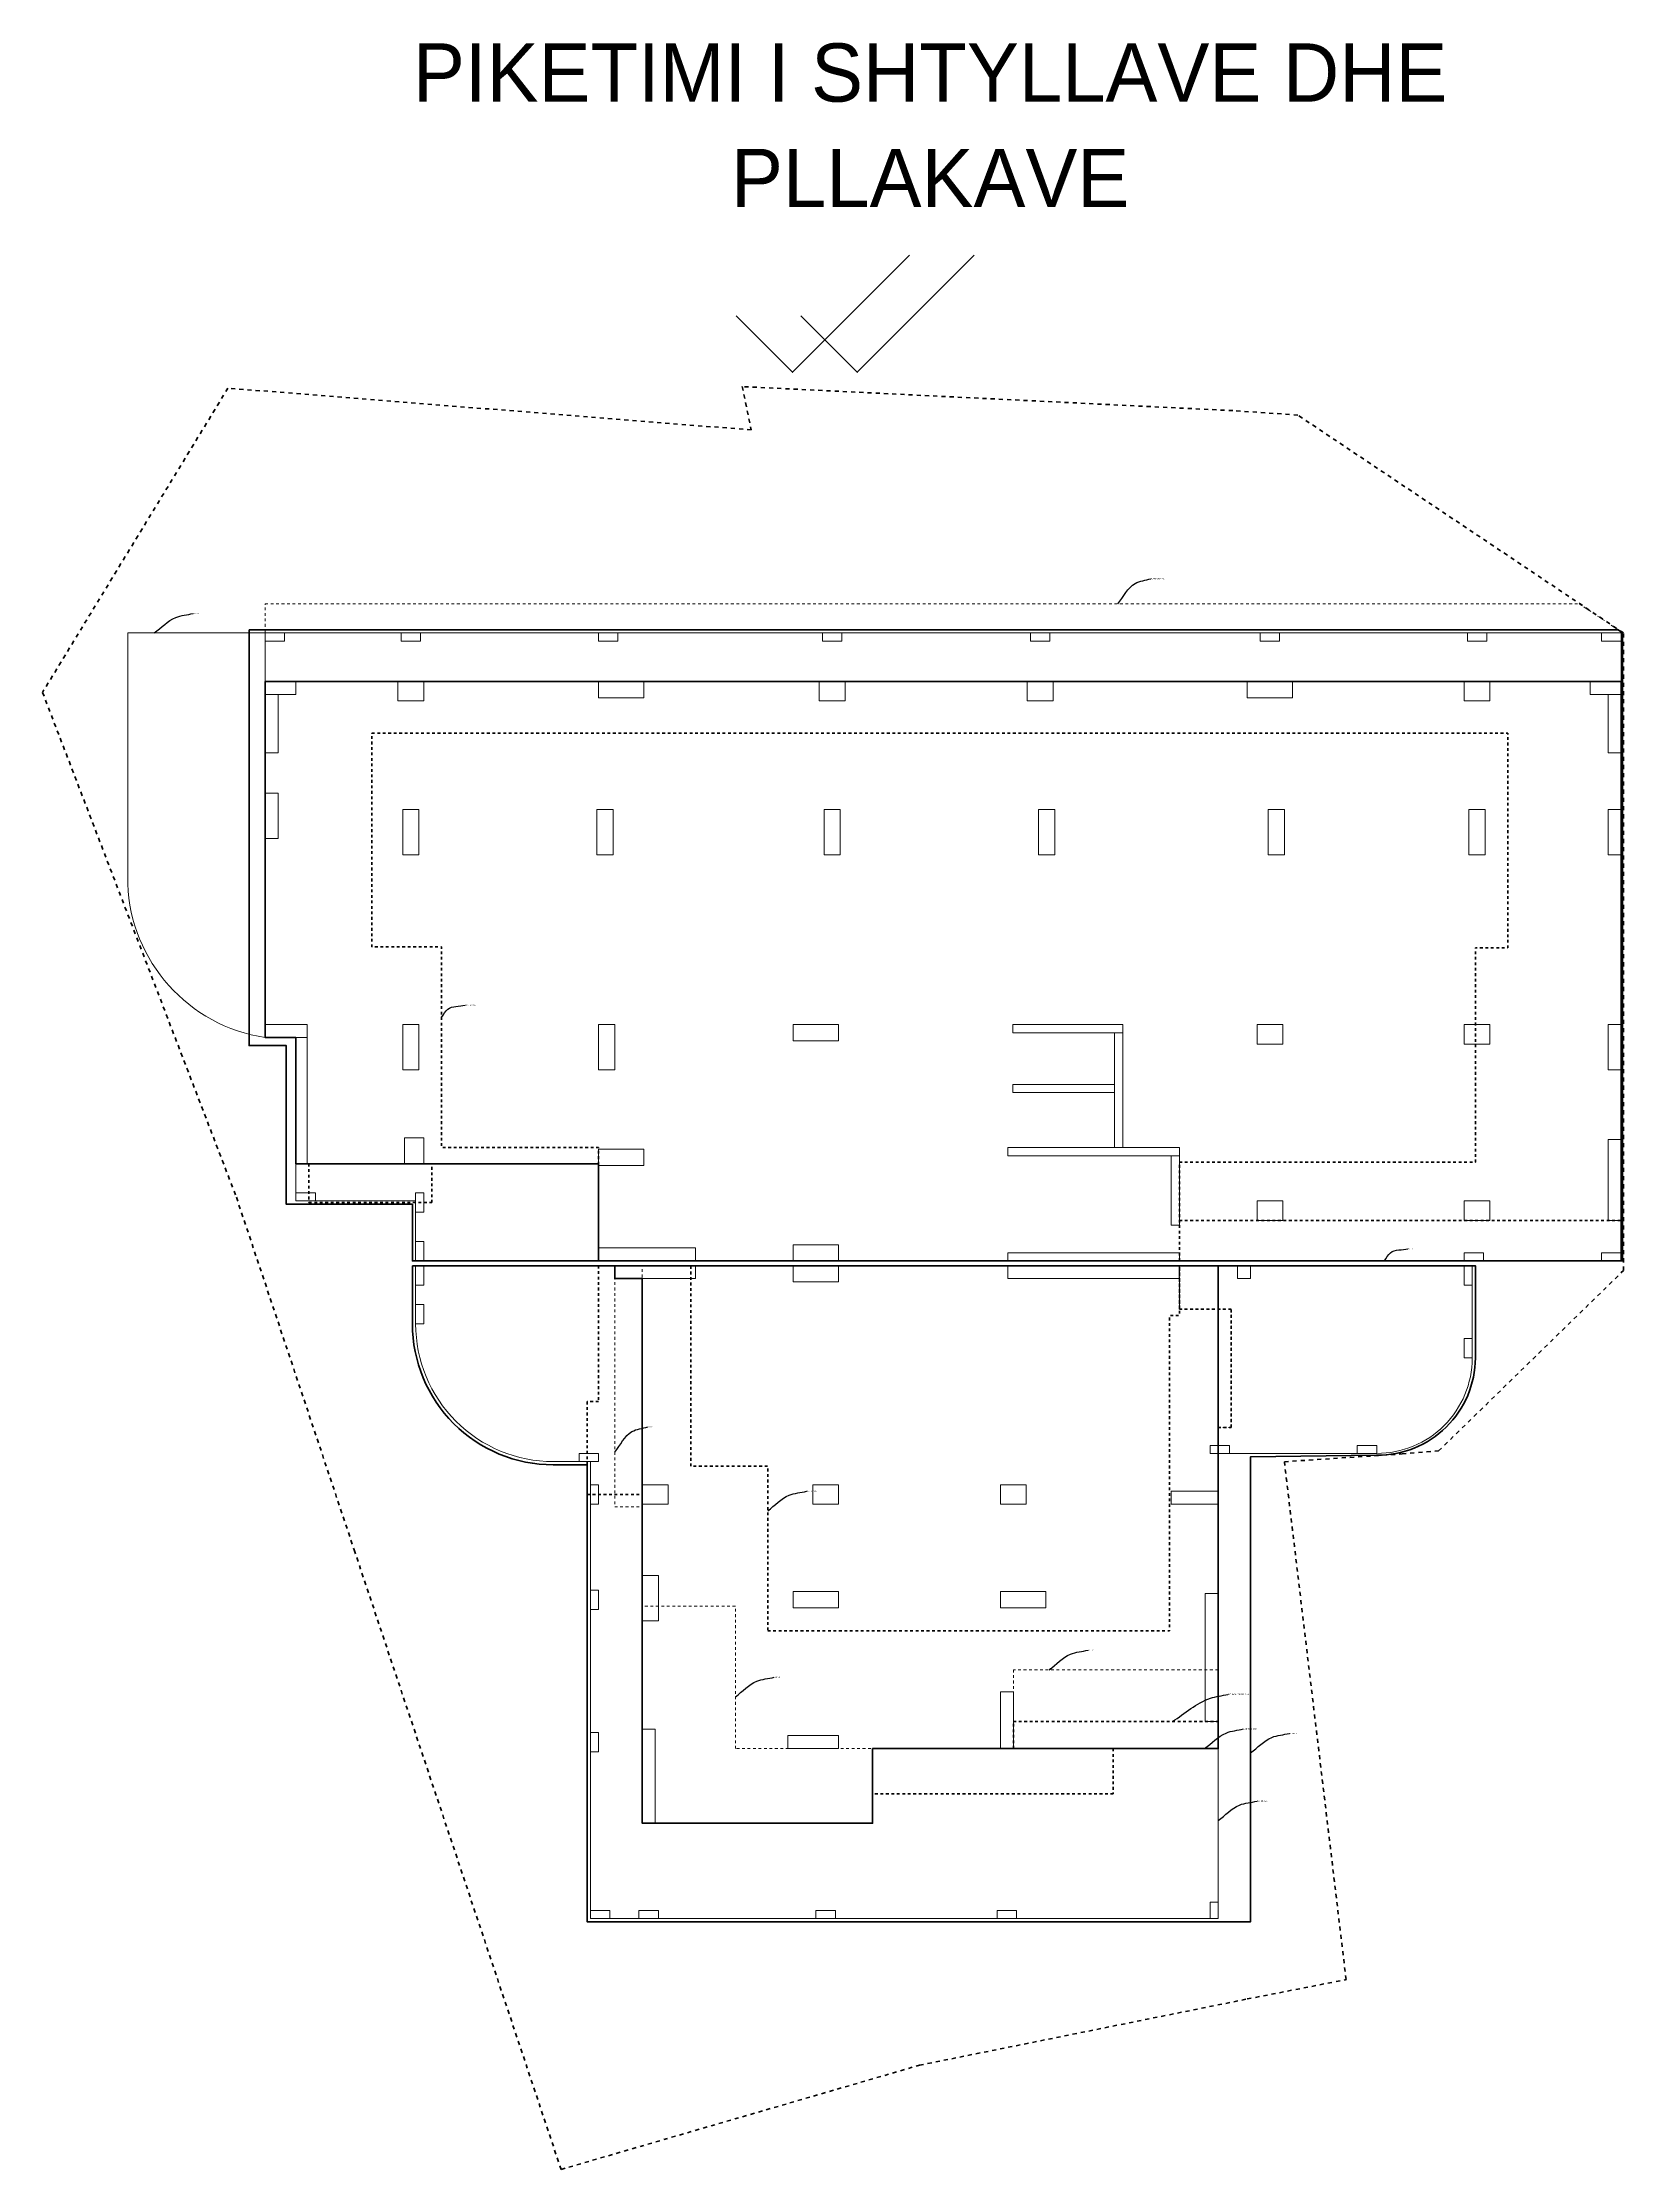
# Model space of a CAD drawing. Header units: millimetres. Extents: x 183280 to 521041, y -188189 to -122473.
# Drawn here: x 183280 to 232136, y -188189 to -122473 of the extents above; entities that cross this region are included whole.
import ezdxf

# ---------------------------------------------------------------- set-up
doc = ezdxf.new("R2010")
doc.units = ezdxf.units.MM
doc.header["$MEASUREMENT"] = 0
doc.linetypes.add('Dashed', pattern=[254, 127, -127])
doc.linetypes.add('Small Dashed', pattern=[169.333333, 84.666667, -84.666667])
for name, color, linetype, lineweight, true_color in [('2D Drafting - General_Pen_No__88', 7, 'Continuous', 20, 0xfd4435), ('A - Akset_Pen_No__8', 7, 'Continuous', 35, 0xa80f02), ('A - Bodrum -2 poliline_Pen_No__91', 171, 'Continuous', 13, 0xaaaaff), ('A - Kati 1 polyline_Pen_No__104', 7, 'Continuous', 13, 0x96e196), ('A - Kati 12 polyline_Pen_No__108', 7, 'Continuous', 13, 0xfd8379), ('A - Kati karakteristik polyline_Pen_No__103', 7, 'Continuous', 13, 0xffcc99), ('A - Rampa_Pen_No__178', 7, 'Continuous', 15, 0xbda888), ('A - Themeli_Pen_No__25', 7, 'Continuous', 35, 0x40a5ff), ('Annotation - Label_Pen_No__103', 7, 'Continuous', 13, 0xffcc99), ('Annotation - Label_Pen_No__104', 7, 'Continuous', 13, 0x96e196), ('Annotation - Label_Pen_No__108', 7, 'Continuous', 13, 0xfd8379), ('Annotation - Label_Pen_No__178', 7, 'Continuous', 15, 0xbda888), ('Annotation - Label_Pen_No__25', 7, 'Continuous', 35, 0x40a5ff), ('Annotation - Label_Pen_No__85', 7, 'Continuous', 20, 0x80c2ff), ('Annotation - Label_Pen_No__91', 171, 'Continuous', 13, 0xaaaaff)]:
    doc.layers.add(name, color=color, linetype=linetype, lineweight=lineweight, true_color=true_color)
for name, color, linetype, lineweight in [('A - Kati 1-11 polyline_Pen_No__6', 5, 'Continuous', 35), ('A - Kati karakteristik polyline_Pen_No__38', 30, 'Continuous', 35), ('A - Penthouse polyline_Pen_No__32', 15, 'Continuous', 35), ('A - Perdhesa polyline_Pen_No__6', 5, 'Continuous', 35), ('A - Shtyllat_Pen_No__20', 1, 'Continuous', 0), ('Annotation - Label_Pen_No__26', 5, 'Continuous', 35), ('Annotation - Label_Pen_No__32', 15, 'Continuous', 35), ('Annotation - Label_Pen_No__38', 30, 'Continuous', 35)]:
    doc.layers.add(name, color=color, linetype=linetype, lineweight=lineweight)
doc.layers.add('A - Shtyllat', color=7, linetype='Continuous')
doc.styles.add('GENERATED_STYLE_1', font='arial.ttf')
doc.styles.add('GENERATED_STYLE_2', font='GOTHIC.TTF')
doc.dimstyles.new('GENERATED_STYLE__1', dxfattribs={"dimtxt": 0.18, "dimasz": 54.72, "dimexe": 0.18, "dimexo": 0.0625, "dimgap": 0, "dimtad": 0, "dimtih": 1, "dimtoh": 1, "dimdec": 4, "dimzin": 0, "dimdsep": 46, "dimcen": 0.09, "dimadec": 0, "dimazin": 0, "dimtfac": 1, "dimtdec": 4, "dimtmove": 0, "dimatfit": 3, "dimldrblk": 'ARROWHEAD_5', "dimfxl": 0, "dimtolj": 1, "dimtzin": 0, "dimarcsym": 0})

# ---------------------------------------------------------------- blocks, each defined once
blk = doc.blocks.new('Column_1', base_point=(227611, -142516))
at = {"layer": 'A - Shtyllat_Pen_No__20', "color": 1, "linetype": 'Continuous', "lineweight": 0, "flags": 128}
blk.add_lwpolyline([(228011, -142816), (228011, -142216), (227211, -142216), (227211, -142816)], close=True, dxfattribs=at)
blk = doc.blocks.new('Column_2', base_point=(231861, -157616))
at = {"layer": 'A - Shtyllat_Pen_No__20', "color": 1, "linetype": 'Continuous', "lineweight": 0, "flags": 128}
blk.add_lwpolyline([(232061, -156366), (231661, -156366), (231661, -158866), (232061, -158866)], close=True, dxfattribs=at)
blk = doc.blocks.new('Column_3', base_point=(227611, -146866))
at = {"layer": 'A - Shtyllat_Pen_No__20', "color": 1, "linetype": 'Continuous', "lineweight": 0, "flags": 128}
blk.add_lwpolyline([(227861, -146166), (227361, -146166), (227361, -147566), (227861, -147566)], close=True, dxfattribs=at)
blk = doc.blocks.new('Column_4', base_point=(231861, -153516))
at = {"layer": 'A - Shtyllat_Pen_No__20', "color": 1, "linetype": 'Continuous', "lineweight": 0, "flags": 128}
blk.add_lwpolyline([(232061, -152816), (231661, -152816), (231661, -154216), (232061, -154216)], close=True, dxfattribs=at)
blk = doc.blocks.new('Column_5', base_point=(215761, -156741))
at = {"layer": 'A - Shtyllat_Pen_No__20', "color": 1, "linetype": 'Continuous', "lineweight": 0, "flags": 128}
blk.add_lwpolyline([(213111, -156616), (213111, -156866), (218411, -156866), (218411, -156616)], close=True, dxfattribs=at)
blk = doc.blocks.new('Column_6', base_point=(215761, -159991))
at = {"layer": 'A - Shtyllat_Pen_No__20', "color": 1, "linetype": 'Continuous', "lineweight": 0, "flags": 128}
blk.add_lwpolyline([(213111, -159866), (213111, -160116), (218411, -160116), (218411, -159866)], close=True, dxfattribs=at)
blk = doc.blocks.new('Column_7', base_point=(218286, -157941))
at = {"layer": 'A - Shtyllat_Pen_No__20', "color": 1, "linetype": 'Continuous', "lineweight": 0, "flags": 128}
blk.add_lwpolyline([(218411, -156866), (218161, -156866), (218161, -159016), (218411, -159016)], close=True, dxfattribs=at)
blk = doc.blocks.new('Column_8', base_point=(216536, -154841))
at = {"layer": 'A - Shtyllat_Pen_No__20', "color": 1, "linetype": 'Continuous', "lineweight": 0, "flags": 128}
blk.add_lwpolyline([(216661, -153066), (216411, -153066), (216411, -156616), (216661, -156616)], close=True, dxfattribs=at)
blk = doc.blocks.new('Column_9', base_point=(214961, -152941))
at = {"layer": 'A - Shtyllat_Pen_No__20', "color": 1, "linetype": 'Continuous', "lineweight": 0, "flags": 128}
blk.add_lwpolyline([(213261, -152816), (213261, -153066), (216661, -153066), (216661, -152816)], close=True, dxfattribs=at)
blk = doc.blocks.new('Column_10', base_point=(214836, -154791))
at = {"layer": 'A - Shtyllat_Pen_No__20', "color": 1, "linetype": 'Continuous', "lineweight": 0, "flags": 128}
blk.add_lwpolyline([(213261, -154666), (213261, -154916), (216411, -154916), (216411, -154666)], close=True, dxfattribs=at)
blk = doc.blocks.new('Column_11', base_point=(227611, -158566))
at = {"layer": 'A - Shtyllat_Pen_No__20', "color": 1, "linetype": 'Continuous', "lineweight": 0, "flags": 128}
blk.add_lwpolyline([(228011, -158866), (228011, -158266), (227211, -158266), (227211, -158866)], close=True, dxfattribs=at)
blk = doc.blocks.new('Column_12', base_point=(221411, -146866))
at = {"layer": 'A - Shtyllat_Pen_No__20', "color": 1, "linetype": 'Continuous', "lineweight": 0, "flags": 128}
blk.add_lwpolyline([(221661, -146166), (221161, -146166), (221161, -147566), (221661, -147566)], close=True, dxfattribs=at)
blk = doc.blocks.new('Column_13', base_point=(214111, -142516))
at = {"layer": 'A - Shtyllat_Pen_No__20', "color": 1, "linetype": 'Continuous', "lineweight": 0, "flags": 128}
blk.add_lwpolyline([(213711, -142216), (213711, -142816), (214511, -142816), (214511, -142216)], close=True, dxfattribs=at)
blk = doc.blocks.new('Column_14', base_point=(214311, -146866))
at = {"layer": 'A - Shtyllat_Pen_No__20', "color": 1, "linetype": 'Continuous', "lineweight": 0, "flags": 128}
blk.add_lwpolyline([(214561, -146166), (214061, -146166), (214061, -147566), (214561, -147566)], close=True, dxfattribs=at)
blk = doc.blocks.new('Column_15', base_point=(221211, -142466))
at = {"layer": 'A - Shtyllat_Pen_No__20', "color": 1, "linetype": 'Continuous', "lineweight": 0, "flags": 128}
blk.add_lwpolyline([(221911, -142716), (221911, -142216), (220511, -142216), (220511, -142716)], close=True, dxfattribs=at)
blk = doc.blocks.new('Column_16', base_point=(207681, -142516))
at = {"layer": 'A - Shtyllat_Pen_No__20', "color": 1, "linetype": 'Continuous', "lineweight": 0, "flags": 128}
blk.add_lwpolyline([(207281, -142216), (207281, -142816), (208081, -142816), (208081, -142216)], close=True, dxfattribs=at)
blk = doc.blocks.new('Column_17', base_point=(207681, -146866))
at = {"layer": 'A - Shtyllat_Pen_No__20', "color": 1, "linetype": 'Continuous', "lineweight": 0, "flags": 128}
blk.add_lwpolyline([(207931, -146166), (207431, -146166), (207431, -147566), (207931, -147566)], close=True, dxfattribs=at)
blk = doc.blocks.new('Column_18', base_point=(207181, -153066))
at = {"layer": 'A - Shtyllat_Pen_No__20', "color": 1, "linetype": 'Continuous', "lineweight": 0, "flags": 128}
blk.add_lwpolyline([(207881, -153316), (207881, -152816), (206481, -152816), (206481, -153316)], close=True, dxfattribs=at)
blk = doc.blocks.new('Column_19', base_point=(200661, -146866))
at = {"layer": 'A - Shtyllat_Pen_No__20', "color": 1, "linetype": 'Continuous', "lineweight": 0, "flags": 128}
blk.add_lwpolyline([(200911, -146166), (200411, -146166), (200411, -147566), (200911, -147566)], close=True, dxfattribs=at)
blk = doc.blocks.new('Column_20', base_point=(194661, -142516))
at = {"layer": 'A - Shtyllat_Pen_No__20', "color": 1, "linetype": 'Continuous', "lineweight": 0, "flags": 128}
blk.add_lwpolyline([(194261, -142216), (194261, -142816), (195061, -142816), (195061, -142216)], close=True, dxfattribs=at)
blk = doc.blocks.new('Column_21', base_point=(194661, -146866))
at = {"layer": 'A - Shtyllat_Pen_No__20', "color": 1, "linetype": 'Continuous', "lineweight": 0, "flags": 128}
blk.add_lwpolyline([(194911, -146166), (194411, -146166), (194411, -147566), (194911, -147566)], close=True, dxfattribs=at)
blk = doc.blocks.new('Column_22', base_point=(191286, -155166))
at = {"layer": 'A - Shtyllat_Pen_No__20', "color": 1, "linetype": 'Continuous', "lineweight": 0, "flags": 128}
blk.add_lwpolyline([(191461, -153216), (191111, -153216), (191111, -157116), (191461, -157116)], close=True, dxfattribs=at)
blk = doc.blocks.new('Column_23', base_point=(190811, -153016))
at = {"layer": 'A - Shtyllat_Pen_No__20', "color": 1, "linetype": 'Continuous', "lineweight": 0, "flags": 128}
blk.add_lwpolyline([(190161, -152816), (190161, -153216), (191461, -153216), (191461, -152816)], close=True, dxfattribs=at)
blk = doc.blocks.new('Column_24', base_point=(207481, -167336))
at = {"layer": 'A - Shtyllat_Pen_No__20', "color": 1, "linetype": 'Continuous', "lineweight": 0, "flags": 128}
blk.add_lwpolyline([(207881, -167636), (207881, -167036), (207081, -167036), (207081, -167636)], close=True, dxfattribs=at)
blk = doc.blocks.new('Column_25', base_point=(201961, -159916))
at = {"layer": 'A - Shtyllat_Pen_No__20', "color": 1, "linetype": 'Continuous', "lineweight": 0, "flags": 128}
blk.add_lwpolyline([(203461, -160116), (203461, -159716), (200461, -159716), (200461, -160116)], close=True, dxfattribs=at)
blk = doc.blocks.new('Column_26', base_point=(221211, -153116))
at = {"layer": 'A - Shtyllat_Pen_No__20', "color": 1, "linetype": 'Continuous', "lineweight": 0, "flags": 128}
blk.add_lwpolyline([(220811, -152816), (220811, -153416), (221611, -153416), (221611, -152816)], close=True, dxfattribs=at)
blk = doc.blocks.new('Column_27', base_point=(231861, -143516))
at = {"layer": 'A - Shtyllat_Pen_No__20', "color": 1, "linetype": 'Continuous', "lineweight": 0, "flags": 128}
blk.add_lwpolyline([(232061, -142616), (231661, -142616), (231661, -144416), (232061, -144416)], close=True, dxfattribs=at)
blk = doc.blocks.new('Column_28', base_point=(190361, -143516))
at = {"layer": 'A - Shtyllat_Pen_No__20', "color": 1, "linetype": 'Continuous', "lineweight": 0, "flags": 128}
blk.add_lwpolyline([(190561, -142616), (190161, -142616), (190161, -144416), (190561, -144416)], close=True, dxfattribs=at)
blk = doc.blocks.new('Column_29', base_point=(227611, -153116))
at = {"layer": 'A - Shtyllat_Pen_No__20', "color": 1, "linetype": 'Continuous', "lineweight": 0, "flags": 128}
blk.add_lwpolyline([(227211, -152816), (227211, -153416), (228011, -153416), (228011, -152816)], close=True, dxfattribs=at)
blk = doc.blocks.new('Column_30', base_point=(202211, -160466))
at = {"layer": 'A - Shtyllat_Pen_No__20', "color": 1, "linetype": 'Continuous', "lineweight": 0, "flags": 128}
blk.add_lwpolyline([(203461, -160666), (203461, -160266), (200961, -160266), (200961, -160666)], close=True, dxfattribs=at)
blk = doc.blocks.new('Column_31', base_point=(207181, -160516))
at = {"layer": 'A - Shtyllat_Pen_No__20', "color": 1, "linetype": 'Continuous', "lineweight": 0, "flags": 128}
blk.add_lwpolyline([(207881, -160766), (207881, -160266), (206481, -160266), (206481, -160766)], close=True, dxfattribs=at)
blk = doc.blocks.new('Column_32', base_point=(231586, -142416))
at = {"layer": 'A - Shtyllat_Pen_No__20', "color": 1, "linetype": 'Continuous', "lineweight": 0, "flags": 128}
blk.add_lwpolyline([(232061, -142616), (232061, -142216), (231111, -142216), (231111, -142616)], close=True, dxfattribs=at)
blk = doc.blocks.new('Column_33', base_point=(190636, -142416))
at = {"layer": 'A - Shtyllat_Pen_No__20', "color": 1, "linetype": 'Continuous', "lineweight": 0, "flags": 128}
blk.add_lwpolyline([(191111, -142616), (191111, -142216), (190161, -142216), (190161, -142616)], close=True, dxfattribs=at)
blk = doc.blocks.new('Column_34', base_point=(201161, -142466))
at = {"layer": 'A - Shtyllat_Pen_No__20', "color": 1, "linetype": 'Continuous', "lineweight": 0, "flags": 128}
blk.add_lwpolyline([(201861, -142716), (201861, -142216), (200461, -142216), (200461, -142716)], close=True, dxfattribs=at)
blk = doc.blocks.new('Column_35', base_point=(194661, -153516))
at = {"layer": 'A - Shtyllat_Pen_No__20', "color": 1, "linetype": 'Continuous', "lineweight": 0, "flags": 128}
blk.add_lwpolyline([(194911, -152816), (194411, -152816), (194411, -154216), (194911, -154216)], close=True, dxfattribs=at)
blk = doc.blocks.new('Column_36', base_point=(231861, -146866))
at = {"layer": 'A - Shtyllat_Pen_No__20', "color": 1, "linetype": 'Continuous', "lineweight": 0, "flags": 128}
blk.add_lwpolyline([(232061, -146166), (231661, -146166), (231661, -147566), (232061, -147566)], close=True, dxfattribs=at)
blk = doc.blocks.new('Column_37', base_point=(190361, -146366))
at = {"layer": 'A - Shtyllat_Pen_No__20', "color": 1, "linetype": 'Continuous', "lineweight": 0, "flags": 128}
blk.add_lwpolyline([(190561, -145666), (190161, -145666), (190161, -147066), (190561, -147066)], close=True, dxfattribs=at)
blk = doc.blocks.new('Column_38', base_point=(221211, -158566))
at = {"layer": 'A - Shtyllat_Pen_No__20', "color": 1, "linetype": 'Continuous', "lineweight": 0, "flags": 128}
blk.add_lwpolyline([(221611, -158866), (221611, -158266), (220811, -158266), (220811, -158866)], close=True, dxfattribs=at)
blk = doc.blocks.new('Column_39', base_point=(215760, -160466))
at = {"layer": 'A - Shtyllat_Pen_No__20', "color": 1, "linetype": 'Continuous', "lineweight": 0, "flags": 128}
blk.add_lwpolyline([(213110, -160266), (213110, -160666), (218410, -160666), (218410, -160266)], close=True, dxfattribs=at)
blk = doc.blocks.new('Column_40', base_point=(194761, -156716))
at = {"layer": 'A - Shtyllat_Pen_No__20', "color": 1, "linetype": 'Continuous', "lineweight": 0, "flags": 128}
blk.add_lwpolyline([(194461, -157116), (195061, -157116), (195061, -156316), (194461, -156316)], close=True, dxfattribs=at)
blk = doc.blocks.new('Column_41', base_point=(202011, -176036))
at = {"layer": 'A - Shtyllat_Pen_No__20', "color": 1, "linetype": 'Continuous', "lineweight": 0, "flags": 128}
blk.add_lwpolyline([(202211, -174581), (201811, -174581), (201811, -177491), (202211, -177491)], close=True, dxfattribs=at)
blk = doc.blocks.new('Column_42', base_point=(207096, -174985))
at = {"layer": 'A - Shtyllat_Pen_No__20', "color": 1, "linetype": 'Continuous', "lineweight": 0, "flags": 128}
blk.add_lwpolyline([(207881, -175185), (207881, -174785), (206311, -174785), (206311, -175185)], close=True, dxfattribs=at)
blk = doc.blocks.new('Column_43', base_point=(207181, -170586))
at = {"layer": 'A - Shtyllat_Pen_No__20', "color": 1, "linetype": 'Continuous', "lineweight": 0, "flags": 128}
blk.add_lwpolyline([(207881, -170836), (207881, -170336), (206481, -170336), (206481, -170836)], close=True, dxfattribs=at)
blk = doc.blocks.new('Column_44', base_point=(202061, -170536))
at = {"layer": 'A - Shtyllat_Pen_No__20', "color": 1, "linetype": 'Continuous', "lineweight": 0, "flags": 128}
blk.add_lwpolyline([(201811, -171236), (202311, -171236), (202311, -169836), (201811, -169836)], close=True, dxfattribs=at)
blk = doc.blocks.new('Column_45', base_point=(213081, -174310))
at = {"layer": 'A - Shtyllat_Pen_No__20', "color": 1, "linetype": 'Continuous', "lineweight": 0, "flags": 128}
blk.add_lwpolyline([(213281, -173435), (212881, -173435), (212881, -175185), (213281, -175185)], close=True, dxfattribs=at)
blk = doc.blocks.new('Column_46', base_point=(213581, -170586))
at = {"layer": 'A - Shtyllat_Pen_No__20', "color": 1, "linetype": 'Continuous', "lineweight": 0, "flags": 128}
blk.add_lwpolyline([(214281, -170836), (214281, -170336), (212881, -170336), (212881, -170836)], close=True, dxfattribs=at)
blk = doc.blocks.new('Column_47', base_point=(202211, -167336))
at = {"layer": 'A - Shtyllat_Pen_No__20', "color": 1, "linetype": 'Continuous', "lineweight": 0, "flags": 128}
blk.add_lwpolyline([(201811, -167036), (201811, -167636), (202611, -167636), (202611, -167036)], close=True, dxfattribs=at)
blk = doc.blocks.new('Column_48', base_point=(213281, -167336))
at = {"layer": 'A - Shtyllat_Pen_No__20', "color": 1, "linetype": 'Continuous', "lineweight": 0, "flags": 128}
blk.add_lwpolyline([(213681, -167636), (213681, -167036), (212881, -167036), (212881, -167636)], close=True, dxfattribs=at)
blk = doc.blocks.new('Column_49', base_point=(218886, -167436))
at = {"layer": 'A - Shtyllat_Pen_No__20', "color": 1, "linetype": 'Continuous', "lineweight": 0, "flags": 128}
blk.add_lwpolyline([(219611, -167636), (219611, -167236), (218161, -167236), (218161, -167636)], close=True, dxfattribs=at)
blk = doc.blocks.new('Column_50', base_point=(219411, -172373))
at = {"layer": 'A - Shtyllat_Pen_No__20', "color": 1, "linetype": 'Continuous', "lineweight": 0, "flags": 128}
blk.add_lwpolyline([(219611, -170398), (219211, -170398), (219211, -174348), (219611, -174348)], close=True, dxfattribs=at)
blk = doc.blocks.new('Column_51', base_point=(207181, -159866))
at = {"layer": 'A - Shtyllat_Pen_No__20', "color": 1, "linetype": 'Continuous', "lineweight": 0, "flags": 128}
blk.add_lwpolyline([(207881, -160116), (207881, -159616), (206481, -159616), (206481, -160116)], close=True, dxfattribs=at)
blk = doc.blocks.new('Column_52', base_point=(200711, -153516))
at = {"layer": 'A - Shtyllat_Pen_No__20', "color": 1, "linetype": 'Continuous', "lineweight": 0, "flags": 128}
blk.add_lwpolyline([(200961, -152816), (200461, -152816), (200461, -154216), (200961, -154216)], close=True, dxfattribs=at)
blk = doc.blocks.new('Column_53', base_point=(201161, -156916))
at = {"layer": 'A - Shtyllat_Pen_No__20', "color": 1, "linetype": 'Continuous', "lineweight": 0, "flags": 128}
blk.add_lwpolyline([(201861, -157166), (201861, -156666), (200461, -156666), (200461, -157166)], close=True, dxfattribs=at)
blk = doc.blocks.new('Column_54', base_point=(200511, -180310))
at = {"layer": 'A - Shtyllat_Pen_No__20', "color": 1, "linetype": 'Continuous', "lineweight": 0, "flags": 128}
blk.add_lwpolyline([(200211, -180185), (200211, -180435), (200811, -180435), (200811, -180185)], close=True, dxfattribs=at)
blk = doc.blocks.new('Column_55', base_point=(207481, -180310))
at = {"layer": 'A - Shtyllat_Pen_No__20', "color": 1, "linetype": 'Continuous', "lineweight": 0, "flags": 128}
blk.add_lwpolyline([(207781, -180185), (207181, -180185), (207181, -180435), (207781, -180435)], close=True, dxfattribs=at)
blk = doc.blocks.new('Column_56', base_point=(213081, -180310))
at = {"layer": 'A - Shtyllat_Pen_No__20', "color": 1, "linetype": 'Continuous', "lineweight": 0, "flags": 128}
blk.add_lwpolyline([(213381, -180185), (212781, -180185), (212781, -180435), (213381, -180435)], close=True, dxfattribs=at)
blk = doc.blocks.new('Column_57', base_point=(219486, -180185))
at = {"layer": 'A - Shtyllat_Pen_No__20', "color": 1, "linetype": 'Continuous', "lineweight": 0, "flags": 128}
blk.add_lwpolyline([(219361, -179935), (219361, -180435), (219611, -180435), (219611, -179935)], close=True, dxfattribs=at)
blk = doc.blocks.new('Column_58', base_point=(202011, -180310))
at = {"layer": 'A - Shtyllat_Pen_No__20', "color": 1, "linetype": 'Continuous', "lineweight": 0, "flags": 128}
blk.add_lwpolyline([(202311, -180185), (201711, -180185), (201711, -180435), (202311, -180435)], close=True, dxfattribs=at)
blk = doc.blocks.new('Column_59', base_point=(200336, -174985))
at = {"layer": 'A - Shtyllat_Pen_No__20', "color": 1, "linetype": 'Continuous', "lineweight": 0, "flags": 128}
blk.add_lwpolyline([(200211, -174685), (200211, -175285), (200461, -175285), (200461, -174685)], close=True, dxfattribs=at)
blk = doc.blocks.new('Column_60', base_point=(200162, -166191))
at = {"layer": 'A - Shtyllat_Pen_No__20', "color": 1, "linetype": 'Continuous', "lineweight": 0, "flags": 128}
blk.add_lwpolyline([(199862, -166066), (199862, -166316), (200462, -166316), (200462, -166066)], close=True, dxfattribs=at)
blk = doc.blocks.new('Column_61', base_point=(219661, -165941))
at = {"layer": 'A - Shtyllat_Pen_No__20', "color": 1, "linetype": 'Continuous', "lineweight": 0, "flags": 128}
blk.add_lwpolyline([(219961, -165816), (219361, -165816), (219361, -166066), (219961, -166066)], close=True, dxfattribs=at)
blk = doc.blocks.new('Column_62', base_point=(194936, -160566))
at = {"layer": 'A - Shtyllat_Pen_No__20', "color": 1, "linetype": 'Continuous', "lineweight": 0, "flags": 128}
blk.add_lwpolyline([(194811, -160266), (194811, -160866), (195061, -160866), (195061, -160266)], close=True, dxfattribs=at)
blk = doc.blocks.new('Column_63', base_point=(194936, -159816))
at = {"layer": 'A - Shtyllat_Pen_No__20', "color": 1, "linetype": 'Continuous', "lineweight": 0, "flags": 128}
blk.add_lwpolyline([(194811, -159516), (194811, -160116), (195061, -160116), (195061, -159516)], close=True, dxfattribs=at)
blk = doc.blocks.new('Column_64', base_point=(191411, -158141))
at = {"layer": 'A - Shtyllat_Pen_No__20', "color": 1, "linetype": 'Continuous', "lineweight": 0, "flags": 128}
blk.add_lwpolyline([(191111, -158266), (191711, -158266), (191711, -158016), (191111, -158016)], close=True, dxfattribs=at)
blk = doc.blocks.new('Column_65', base_point=(224211, -165941))
at = {"layer": 'A - Shtyllat_Pen_No__20', "color": 1, "linetype": 'Continuous', "lineweight": 0, "flags": 128}
blk.add_lwpolyline([(224511, -165816), (223911, -165816), (223911, -166066), (224511, -166066)], close=True, dxfattribs=at)
blk = doc.blocks.new('Column_66', base_point=(227336, -162816))
at = {"layer": 'A - Shtyllat_Pen_No__20', "color": 1, "linetype": 'Continuous', "lineweight": 0, "flags": 128}
blk.add_lwpolyline([(227211, -162516), (227211, -163116), (227461, -163116), (227461, -162516)], close=True, dxfattribs=at)
blk = doc.blocks.new('Column_67', base_point=(227336, -160566))
at = {"layer": 'A - Shtyllat_Pen_No__20', "color": 1, "linetype": 'Continuous', "lineweight": 0, "flags": 128}
blk.add_lwpolyline([(227211, -160266), (227211, -160866), (227461, -160866), (227461, -160266)], close=True, dxfattribs=at)
blk = doc.blocks.new('Column_68', base_point=(227508, -159991))
at = {"layer": 'A - Shtyllat_Pen_No__20', "color": 1, "linetype": 'Continuous', "lineweight": 0, "flags": 128}
blk.add_lwpolyline([(227808, -159866), (227208, -159866), (227208, -160116), (227808, -160116)], close=True, dxfattribs=at)
blk = doc.blocks.new('Column_69', base_point=(231761, -159991))
at = {"layer": 'A - Shtyllat_Pen_No__20', "color": 1, "linetype": 'Continuous', "lineweight": 0, "flags": 128}
blk.add_lwpolyline([(232061, -159866), (231461, -159866), (231461, -160116), (232061, -160116)], close=True, dxfattribs=at)
blk = doc.blocks.new('Column_70', base_point=(231761, -140841))
at = {"layer": 'A - Shtyllat_Pen_No__20', "color": 1, "linetype": 'Continuous', "lineweight": 0, "flags": 128}
blk.add_lwpolyline([(232061, -140716), (231461, -140716), (231461, -140966), (232061, -140966)], close=True, dxfattribs=at)
blk = doc.blocks.new('Column_71', base_point=(227611, -140841))
at = {"layer": 'A - Shtyllat_Pen_No__20', "color": 1, "linetype": 'Continuous', "lineweight": 0, "flags": 128}
blk.add_lwpolyline([(227911, -140716), (227311, -140716), (227311, -140966), (227911, -140966)], close=True, dxfattribs=at)
blk = doc.blocks.new('Column_72', base_point=(221211, -140841))
at = {"layer": 'A - Shtyllat_Pen_No__20', "color": 1, "linetype": 'Continuous', "lineweight": 0, "flags": 128}
blk.add_lwpolyline([(221511, -140716), (220911, -140716), (220911, -140966), (221511, -140966)], close=True, dxfattribs=at)
blk = doc.blocks.new('Column_73', base_point=(214111, -140841))
at = {"layer": 'A - Shtyllat_Pen_No__20', "color": 1, "linetype": 'Continuous', "lineweight": 0, "flags": 128}
blk.add_lwpolyline([(214411, -140716), (213811, -140716), (213811, -140966), (214411, -140966)], close=True, dxfattribs=at)
blk = doc.blocks.new('Column_74', base_point=(207681, -140841))
at = {"layer": 'A - Shtyllat_Pen_No__20', "color": 1, "linetype": 'Continuous', "lineweight": 0, "flags": 128}
blk.add_lwpolyline([(207981, -140716), (207381, -140716), (207381, -140966), (207981, -140966)], close=True, dxfattribs=at)
blk = doc.blocks.new('Column_75', base_point=(200761, -140841))
at = {"layer": 'A - Shtyllat_Pen_No__20', "color": 1, "linetype": 'Continuous', "lineweight": 0, "flags": 128}
blk.add_lwpolyline([(201061, -140716), (200461, -140716), (200461, -140966), (201061, -140966)], close=True, dxfattribs=at)
blk = doc.blocks.new('Column_76', base_point=(194661, -140841))
at = {"layer": 'A - Shtyllat_Pen_No__20', "color": 1, "linetype": 'Continuous', "lineweight": 0, "flags": 128}
blk.add_lwpolyline([(194961, -140716), (194361, -140716), (194361, -140966), (194961, -140966)], close=True, dxfattribs=at)
blk = doc.blocks.new('Column_77', base_point=(190461, -140841))
at = {"layer": 'A - Shtyllat_Pen_No__20', "color": 1, "linetype": 'Continuous', "lineweight": 0, "flags": 128}
blk.add_lwpolyline([(190761, -140716), (190161, -140716), (190161, -140966), (190761, -140966)], close=True, dxfattribs=at)
blk = doc.blocks.new('Column_78', base_point=(220411, -160466))
at = {"layer": 'A - Shtyllat_Pen_No__20', "color": 1, "linetype": 'Continuous', "lineweight": 0, "flags": 128}
blk.add_lwpolyline([(220611, -160266), (220211, -160266), (220211, -160666), (220611, -160666)], close=True, dxfattribs=at)
blk = doc.blocks.new('Column_79', base_point=(194936, -161766))
at = {"layer": 'A - Shtyllat_Pen_No__20', "color": 1, "linetype": 'Continuous', "lineweight": 0, "flags": 128}
blk.add_lwpolyline([(194811, -161466), (194811, -162066), (195061, -162066), (195061, -161466)], close=True, dxfattribs=at)
blk = doc.blocks.new('Column_80', base_point=(194936, -158316))
at = {"layer": 'A - Shtyllat_Pen_No__20', "color": 1, "linetype": 'Continuous', "lineweight": 0, "flags": 128}
blk.add_lwpolyline([(194811, -158016), (194811, -158616), (195061, -158616), (195061, -158016)], close=True, dxfattribs=at)
blk = doc.blocks.new('Column_81', base_point=(200336, -170586))
at = {"layer": 'A - Shtyllat_Pen_No__20', "color": 1, "linetype": 'Continuous', "lineweight": 0, "flags": 128}
blk.add_lwpolyline([(200211, -170286), (200211, -170886), (200461, -170886), (200461, -170286)], close=True, dxfattribs=at)
blk = doc.blocks.new('Column_82', base_point=(200336, -167336))
at = {"layer": 'A - Shtyllat_Pen_No__20', "color": 1, "linetype": 'Continuous', "lineweight": 0, "flags": 128}
blk.add_lwpolyline([(200211, -167036), (200211, -167636), (200461, -167636), (200461, -167036)], close=True, dxfattribs=at)
blk = doc.blocks.new('ARROWHEAD_5')
at = {"linetype": 'Continuous', "lineweight": 0}
blk.add_hatch(color=0, dxfattribs=at).paths.add_polyline_path([(-1, 0.2679), (0, 0), (-1, -0.2679)])
at = {"color": 0, "linetype": 'Continuous', "lineweight": 0}
blk.add_line((0, 0), (-1, 0), dxfattribs=at)

msp = doc.modelspace()

# ---------------------------------------------------------------- linework, layer by layer
at = {"layer": 'A - Akset_Pen_No__8', "color": 14, "linetype": 'Dashed', "lineweight": 35, "true_color": 0xa80f02}
msp.add_lwpolyline([(183280, -142551), (183825, -143968), (189271, -158150), (192910, -169043), (199305, -188189), (210384, -184968), (220511, -182922), (223565, -182324), (221656, -166322), (225292, -166081), (226423, -165989), (232136, -160416), (232136, -140716), (222072, -133982), (220064, -133847), (204903, -133103), (205184, -134443), (189009, -133151)], close=True, dxfattribs=at)
at = {"layer": 'A - Bodrum -2 poliline_Pen_No__91', "color": 161, "linetype": 'Continuous', "lineweight": 13, "true_color": 0xaaaaff}
msp.add_lwpolyline([(194811, -160116), (194811, -158266), (191111, -158266), (191111, -153216), (190161, -153216), (190161, -140716), (232061, -140716), (232061, -160116)], close=True, dxfattribs=at)
msp.add_lwpolyline([(219611, -180435), (200211, -180435), (200211, -166316), (199061, -166316, -0.414214), (194811, -162066), (194811, -160266), (227461, -160266), (227461, -163116, -0.414229), (224511, -166066), (219611, -166066)], format="xyb", close=True, dxfattribs=at)
at = {"layer": 'A - Kati 1 polyline_Pen_No__104', "color": 81, "linetype": 'Small Dashed', "lineweight": 13, "true_color": 0x96e196}
msp.add_lwpolyline([(190161, -142216), (190161, -139816), (230773, -139816), (232061, -140678), (232061, -142216)], dxfattribs=at)
for points in [[(191111, -157116), (200461, -157116), (200461, -160116), (232061, -160116), (232061, -142216), (190161, -142216), (190161, -153216), (191111, -153216)], [(219611, -160266), (200961, -160266), (200961, -167716), (201811, -167716), (201811, -177491), (208931, -177491), (208931, -175185), (219611, -175185)]]:
    msp.add_lwpolyline(points, close=True, dxfattribs=at)
at = {"layer": 'A - Kati 1-11 polyline_Pen_No__6', "color": 5, "linetype": 'Continuous', "lineweight": 35, "flags": 128}
for points in [[(204711, -130918), (206455, -132662), (210072, -129045)], [(206713, -130918), (208457, -132662), (212074, -129045)]]:
    msp.add_lwpolyline(points, dxfattribs=at)
at = {"layer": 'A - Kati 12 polyline_Pen_No__108', "color": 11, "linetype": 'Small Dashed', "lineweight": 13, "true_color": 0xfd8379}
for points in [[(191511, -158316), (195311, -158316), (195311, -157116), (200461, -157116), (200461, -160116), (218411, -160116), (218411, -158866), (232061, -158866), (232061, -142216), (190161, -142216), (190161, -153216), (191111, -153216), (191111, -157116), (191511, -157116)], [(218411, -160266), (218411, -161609), (220011, -161609), (220011, -165266), (219611, -165266), (219611, -172748), (213281, -172748), (213281, -175185), (204691, -175185), (204691, -170786), (201811, -170786), (201811, -160266)]]:
    msp.add_lwpolyline(points, close=True, dxfattribs=at)
at = {"layer": 'A - Kati karakteristik polyline_Pen_No__103', "color": 31, "linetype": 'Small Dashed', "lineweight": 13, "true_color": 0xffcc99}
msp.add_lwpolyline([(232061, -158866), (232061, -160116), (218411, -160116)], dxfattribs=at)
at = {"layer": 'A - Kati karakteristik polyline_Pen_No__38', "color": 30, "linetype": 'Small Dashed', "lineweight": 35}
for points in [[(191111, -157116), (191511, -157116), (191511, -158316), (195311, -158316), (195311, -157116), (200461, -157116), (200461, -160116), (218411, -160116), (218411, -158866), (232061, -158866), (232061, -142216), (190161, -142216), (190161, -153216), (191111, -153216)], [(201811, -177491), (208931, -177491), (208931, -175185), (213281, -175185), (213281, -174348), (219611, -174348), (219611, -165266), (220011, -165266), (220011, -161609), (218411, -161609), (218411, -160266), (200461, -160266), (200461, -164466), (200111, -164466), (200111, -167336), (201811, -167336)]]:
    msp.add_lwpolyline(points, close=True, dxfattribs=at)
at = {"layer": 'A - Penthouse polyline_Pen_No__32', "color": 15, "linetype": 'Small Dashed', "lineweight": 35, "flags": 128}
for points in [[(218411, -160116), (218411, -157066), (227561, -157066), (227561, -150441), (228561, -150441), (228561, -143816), (193461, -143816), (193461, -150416), (195614, -150416), (195614, -156616), (200461, -156616), (200461, -160116)], [(205691, -171548), (218111, -171548), (218111, -161809), (218411, -161809), (218411, -160266), (203311, -160266), (203311, -166459), (205691, -166459)]]:
    msp.add_lwpolyline(points, close=True, dxfattribs=at)
at = {"layer": 'A - Perdhesa polyline_Pen_No__6', "color": 5, "linetype": 'Continuous', "lineweight": 35}
for points in [[(191111, -157116), (200461, -157116), (200461, -160116), (232061, -160116), (232061, -142216), (190161, -142216), (190161, -153216), (191111, -153216)], [(200961, -160266), (200961, -160666), (201811, -160666), (201811, -177491), (208931, -177491), (208931, -175185), (219611, -175185), (219611, -160266)]]:
    msp.add_lwpolyline(points, close=True, dxfattribs=at)
at = {"layer": 'A - Perdhesa polyline_Pen_No__6', "color": 5, "linetype": 'Small Dashed', "lineweight": 35}
msp.add_lwpolyline([(216371, -175185), (216371, -176585), (208931, -176585)], dxfattribs=at)
at = {"layer": 'A - Rampa_Pen_No__178', "color": 43, "linetype": 'Continuous', "lineweight": 15, "true_color": 0xbda888}
msp.add_lwpolyline([(190161, -140716), (185911, -140716), (185911, -148466, 0.359988), (190161, -153216)], format="xyb", dxfattribs=at)
at = {"layer": 'A - Themeli_Pen_No__25', "color": 161, "linetype": 'Continuous', "lineweight": 35, "true_color": 0x40a5ff}
msp.add_lwpolyline([(189661, -140616), (189661, -153466), (190811, -153466), (190811, -158366), (194711, -158366), (194711, -160116), (232111, -160116), (232111, -140711), (231969, -140616)], close=True, dxfattribs=at)
msp.add_lwpolyline([(194711, -160266), (194711, -162066, 0.414214), (199061, -166416), (200111, -166416), (200111, -180535), (220611, -180535), (220611, -166166), (224508, -166123, 0.414214), (227561, -163116), (227561, -160266)], format="xyb", close=True, dxfattribs=at)

# ---------------------------------------------------------------- block references
at = {"layer": 'A - Shtyllat', "color": 1, "lineweight": 0}
for name, p in [('Column_77', (190461, -140841)), ('Column_76', (194661, -140841)), ('Column_75', (200761, -140841)), ('Column_74', (207681, -140841)), ('Column_73', (214111, -140841)), ('Column_72', (221211, -140841)), ('Column_71', (227611, -140841)), ('Column_70', (231761, -140841)), ('Column_33', (190636, -142416)), ('Column_20', (194661, -142516)), ('Column_34', (201161, -142466)), ('Column_16', (207681, -142516)), ('Column_13', (214111, -142516)), ('Column_15', (221211, -142466)), ('Column_1', (227611, -142516)), ('Column_32', (231586, -142416)), ('Column_28', (190361, -143516)), ('Column_27', (231861, -143516)), ('Column_37', (190361, -146366)), ('Column_21', (194661, -146866)), ('Column_19', (200661, -146866)), ('Column_17', (207681, -146866)), ('Column_14', (214311, -146866)), ('Column_12', (221411, -146866)), ('Column_3', (227611, -146866)), ('Column_36', (231861, -146866)), ('Column_23', (190811, -153016)), ('Column_35', (194661, -153516)), ('Column_52', (200711, -153516)), ('Column_18', (207181, -153066)), ('Column_9', (214961, -152941)), ('Column_8', (216536, -154841)), ('Column_26', (221211, -153116)), ('Column_29', (227611, -153116)), ('Column_4', (231861, -153516)), ('Column_22', (191286, -155166)), ('Column_10', (214836, -154791)), ('Column_40', (194761, -156716)), ('Column_2', (231861, -157616)), ('Column_53', (201161, -156916)), ('Column_5', (215761, -156741)), ('Column_7', (218286, -157941)), ('Column_64', (191411, -158141)), ('Column_80', (194936, -158316)), ('Column_38', (221211, -158566)), ('Column_11', (227611, -158566)), ('Column_63', (194936, -159816)), ('Column_51', (207181, -159866)), ('Column_62', (194936, -160566)), ('Column_25', (201961, -159916)), ('Column_30', (202211, -160466)), ('Column_31', (207181, -160516)), ('Column_39', (215760, -160466)), ('Column_6', (215761, -159991)), ('Column_78', (220411, -160466)), ('Column_68', (227508, -159991)), ('Column_67', (227336, -160566)), ('Column_69', (231761, -159991)), ('Column_79', (194936, -161766)), ('Column_66', (227336, -162816)), ('Column_60', (200162, -166191)), ('Column_61', (219661, -165941)), ('Column_65', (224211, -165941)), ('Column_82', (200336, -167336)), ('Column_47', (202211, -167336)), ('Column_24', (207481, -167336)), ('Column_48', (213281, -167336)), ('Column_49', (218886, -167436)), ('Column_44', (202061, -170536)), ('Column_81', (200336, -170586)), ('Column_43', (207181, -170586)), ('Column_46', (213581, -170586)), ('Column_50', (219411, -172373)), ('Column_45', (213081, -174310)), ('Column_59', (200336, -174985)), ('Column_41', (202011, -176036)), ('Column_42', (207096, -174985)), ('Column_57', (219486, -180185)), ('Column_54', (200511, -180310)), ('Column_58', (202011, -180310)), ('Column_55', (207481, -180310)), ('Column_56', (213081, -180310))]:
    msp.add_blockref(name, p, dxfattribs=at)

# ---------------------------------------------------------------- texts
at = {"layer": '2D Drafting - General_Pen_No__88', "color": 20, "linetype": 'Continuous', "lineweight": 20, "true_color": 0xfd4435, "insert": (210711, -127559), "char_height": 1800, "width": 42100, "attachment_point": 8, "line_spacing_factor": 1.086092, "style": 'GENERATED_STYLE_2'}
msp.add_mtext('\\A1;{\\pqc;\\fCentury Gothic|b0|i0|c0|p34;PIKETIMI I SHTYLLAVE\\fCentury Gothic|b0|i0|c0|p34; DHE PLLAKAVE}', dxfattribs=at)
at = {"layer": 'Annotation - Label_Pen_No__103', "color": 31, "linetype": 'Continuous', "lineweight": 13, "true_color": 0xffcc99, "char_height": 36, "attachment_point": 4, "style": 'GENERATED_STYLE_1'}
for s, insert in [('\\A1;{\\pql;\\fArial|b0|i0|c0|p34;PENT HOUSE}', (196343, -152216)), ('\\A1;{\\pql;\\fArial|b0|i0|c0|p34;KATI \\fArial|b0|i0|c0|p34;2}', (225475, -159743))]:
    msp.add_mtext(s, dxfattribs=dict(at, insert=insert))
at = {"layer": 'Annotation - Label_Pen_No__104', "color": 81, "linetype": 'Continuous', "lineweight": 13, "true_color": 0x96e196, "char_height": 36, "attachment_point": 4, "style": 'GENERATED_STYLE_1'}
for s, insert in [('\\A1;{\\pql;\\fArial|b0|i0|c0|p34;PLATO E KATIT 1}', (217534, -139039)), ('\\A1;{\\pql;\\fArial|b0|i0|c0|p34;KATI 1}', (201985, -165245))]:
    msp.add_mtext(s, dxfattribs=dict(at, insert=insert))
at = {"layer": 'Annotation - Label_Pen_No__108', "color": 11, "linetype": 'Continuous', "lineweight": 13, "true_color": 0xfd8379, "char_height": 36, "attachment_point": 4, "style": 'GENERATED_STYLE_1'}
for insert in [(215589, -172145), (205891, -172983)]:
    msp.add_mtext('\\A1;{\\pql;\\fArial|b0|i0|c0|p34;KATI \\fArial|b0|i0|c0|p34;12}', dxfattribs=dict(at, insert=insert))
at = {"layer": 'Annotation - Label_Pen_No__178', "color": 43, "linetype": 'Continuous', "lineweight": 15, "true_color": 0xbda888, "insert": (187935, -140114), "char_height": 36, "attachment_point": 4, "style": 'GENERATED_STYLE_1'}
msp.add_mtext('\\A1;{\\pql;\\fArial|b0|i0|c0|p34;RAMPA}', dxfattribs=at)
at = {"layer": 'Annotation - Label_Pen_No__25', "color": 161, "linetype": 'Continuous', "lineweight": 35, "true_color": 0x40a5ff, "insert": (221811, -174717), "char_height": 36, "attachment_point": 4, "style": 'GENERATED_STYLE_1'}
msp.add_mtext('\\A1;{\\pql;\\fArial|b0|i0|c0|p34;THEMELI}', dxfattribs=at)
at = {"layer": 'Annotation - Label_Pen_No__26', "color": 5, "linetype": 'Continuous', "lineweight": 35, "insert": (220393, -174580), "char_height": 36, "attachment_point": 4, "style": 'GENERATED_STYLE_1'}
msp.add_mtext('\\A1;{\\pql;\\fArial|b0|i0|c0|p34;KATI \\fArial|b0|i0|c0|p34;PËRDHESË}', dxfattribs=at)
at = {"layer": 'Annotation - Label_Pen_No__32', "color": 15, "linetype": 'Continuous', "lineweight": 35, "insert": (206891, -167235), "char_height": 36, "attachment_point": 4, "style": 'GENERATED_STYLE_1'}
msp.add_mtext('\\A1;{\\pql;\\fArial|b0|i0|c0|p34;PENT HOUSE}', dxfattribs=at)
at = {"layer": 'Annotation - Label_Pen_No__38', "color": 30, "linetype": 'Continuous', "lineweight": 35, "insert": (219912, -173510), "char_height": 36, "attachment_point": 4, "style": 'GENERATED_STYLE_1'}
msp.add_mtext('\\A1;{\\pql;\\fArial|b0|i0|c0|p34;KATI KARAKTERISTIK \\fArial|b0|i0|c0|p34;3\\fArial|b0|i0|c0|p34; -11}', dxfattribs=at)
at = {"layer": 'Annotation - Label_Pen_No__91', "color": 161, "linetype": 'Continuous', "lineweight": 13, "true_color": 0xaaaaff, "insert": (220811, -176810), "char_height": 36, "attachment_point": 4, "style": 'GENERATED_STYLE_1'}
msp.add_mtext('\\A1;{\\pql;\\fArial|b0|i0|c0|p34;Bodrumi -3,-2,-1}', dxfattribs=at)

# ---------------------------------------------------------------- leaders
at = {"layer": 'Annotation - Label_Pen_No__85', "color": 151, "linetype": 'Continuous', "lineweight": 20, "true_color": 0x80c2ff, "path_type": 1, "annotation_type": 0, "has_hookline": 1, "hookline_direction": 0}
for points, text_width in [([(216510, -139816), (217043, -139185), (217534, -139039)], 397), ([(186735, -140716), (187395, -140236), (187935, -140114)], 175), ([(195614, -152589), (195804, -152339), (196343, -152216)], 320), ([(224746, -160116), (224937, -159866), (225475, -159743)], 147), ([(200961, -166023), (201495, -165391), (201985, -165245)], 141), ([(205691, -167837), (206351, -167357), (206891, -167235)], 320), ([(214389, -172748), (215049, -172268), (215589, -172145)], 175), ([(204691, -173585), (205351, -173105), (205891, -172983)], 175), ([(218195, -174348), (219369, -173630), (219912, -173510)], 638), ([(219193, -175185), (219853, -174705), (220393, -174580)], 396), ([(220611, -175319), (221271, -174839), (221811, -174717)], 212), ([(219611, -177409), (220271, -176929), (220811, -176810)], 350)]:
    msp.add_leader(points, dimstyle='GENERATED_STYLE__1', dxfattribs=dict(at, text_width=text_width))

doc.saveas('drawing.dxf')
